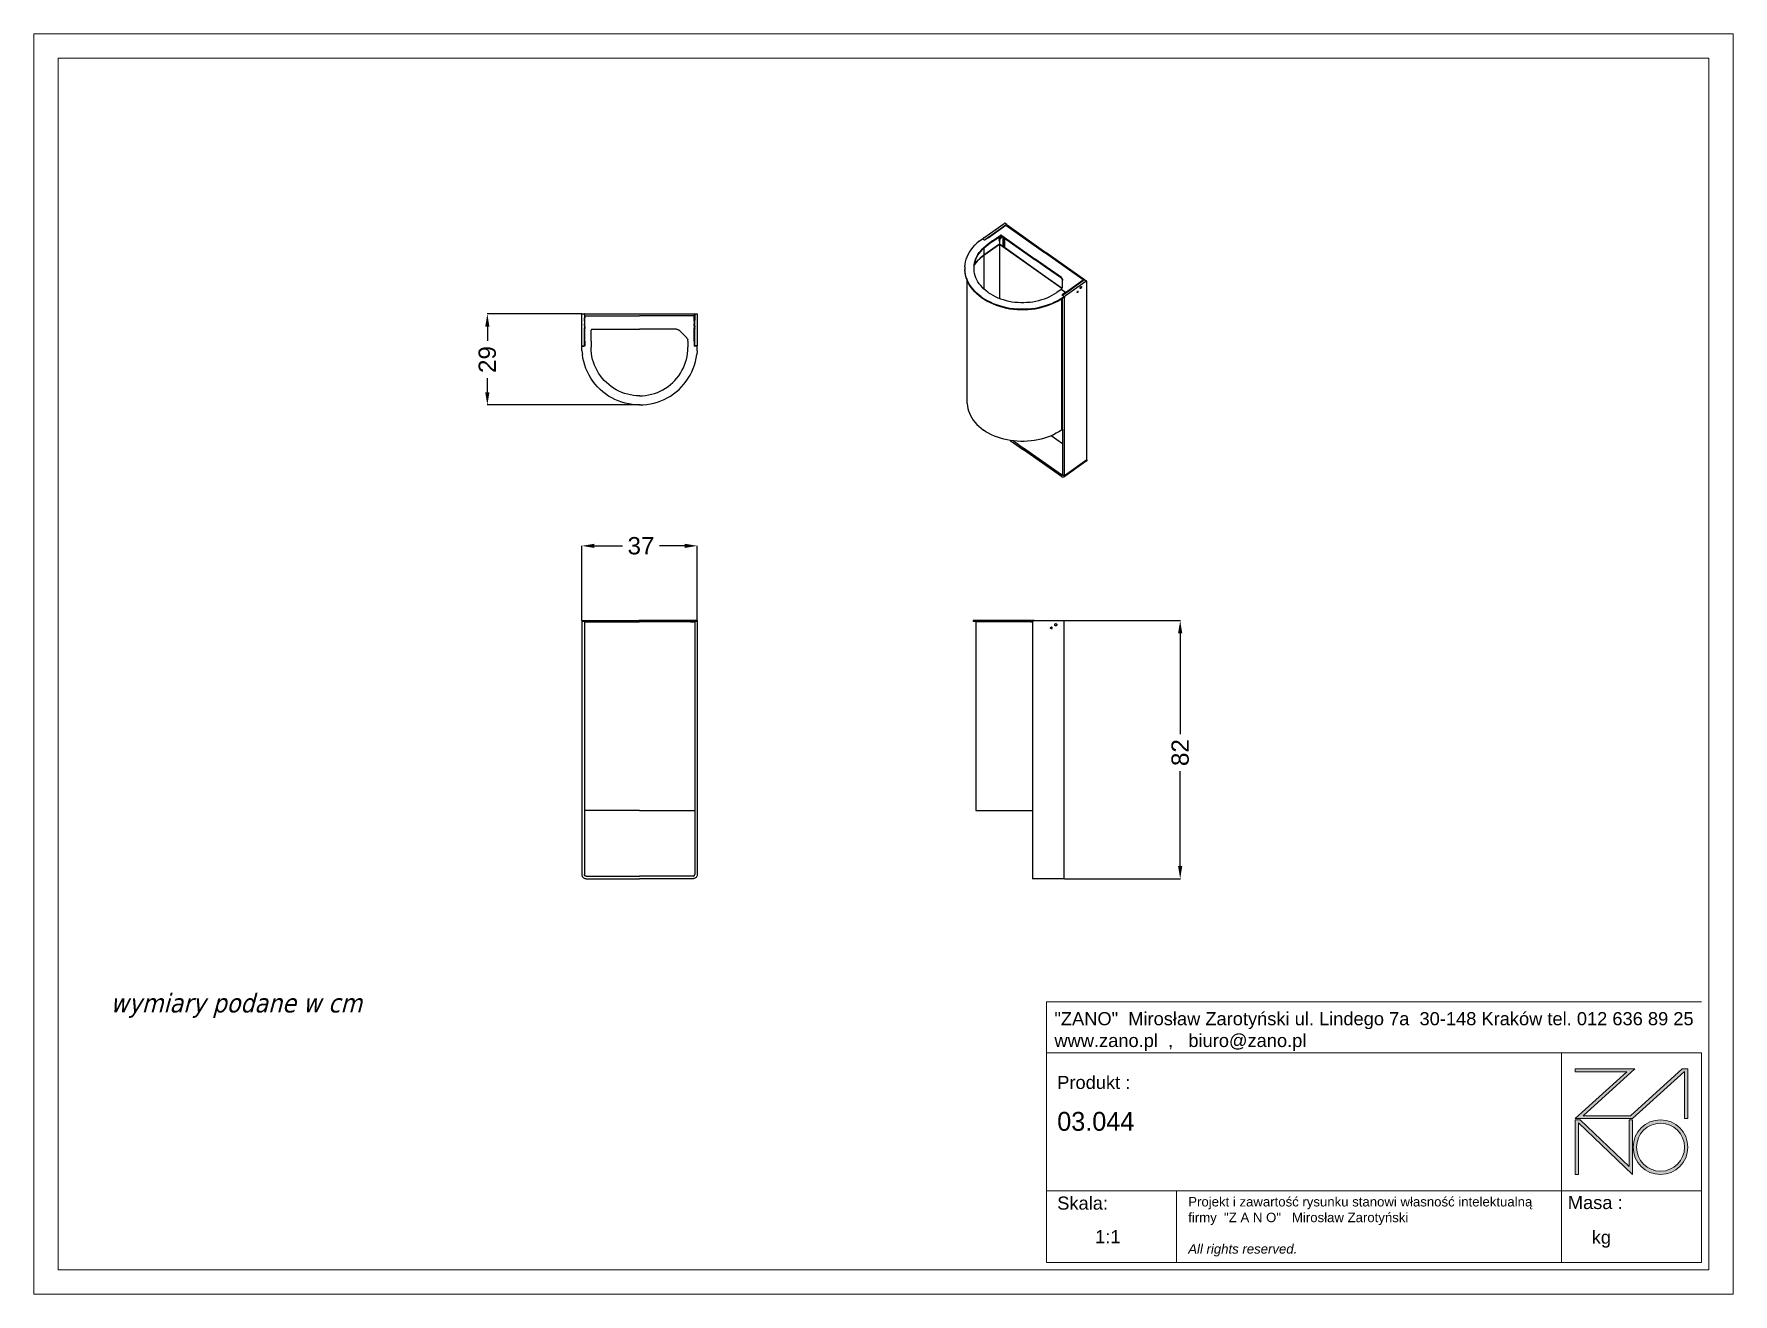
# Model space of a CAD drawing. Header units: inches. Extents: x -1533 to 3873, y -634 to 3374.
import ezdxf

# ---------------------------------------------------------------- set-up
doc = ezdxf.new("R2010")
doc.units = ezdxf.units.IN
doc.header["$MEASUREMENT"] = 0
doc.layers.add('DIMS', color=7, linetype='Continuous')
doc.layers.add('tabelka', color=155, linetype='Continuous')
doc.styles.get("Standard").update_dxf_attribs({"font": 'arial.ttf'})
doc.styles.add('Tahoma', font='tahoma.ttf')
doc.dimstyles.new('ISO-25', dxfattribs={"dimtxt": 2.5, "dimasz": 2.5, "dimexe": 1.25, "dimexo": 0.625, "dimtad": 1, "dimtxsty": 'Standard', "dimcen": 2.5, "dimadec": 0, "dimazin": 0, "dimtfac": 1, "dimtmove": 0, "dimatfit": 3, "dimfxl": 0, "dimarcsym": 0})

msp = doc.modelspace()

# ---------------------------------------------------------------- texts
at = {"layer": 'DIMS', "color": 0, "insert": (-1290.6, 321.7), "char_height": 60, "attachment_point": 1, "style": 'Tahoma'}
msp.add_mtext_dynamic_manual_height_columns('{\\fTahoma|b0|i1|c238|p34;wymiary podane w cm}', width=2491.017, gutter_width=1, heights=[0], dxfattribs=at)
at = {"layer": 'tabelka', "lineweight": 5, "attachment_point": 1}
for s, insert, char_height, width in [('{\\fArial|b0|i0|c238|p34;"ZANO"  Mirosław Zarotyński ul. Lindego 7a  30-148 Kraków tel. 012 636 89 25\\Pwww.zano.pl  ,   biuro@zano.pl}', (1713.7, 262.7), 41.595, 2040.38), ('{\\fArial|b0|i0|c238|p34;Produkt : }', (1722.6, 60), 41.595, 265.273), ('{\\fCentury Gothic|b0|i0|c238|p34;03.044}', (1722.6, -54.6), 60, 849.376), ('{\\fArial|b0|i0|c238|p34;Skala: }', (1722.6, -323.9), 41.595, 191.675), ('{\\fArial|b0|i0|c238|p34;Masa :}', (3347.3, -322), 41.595, 200.457), ('{\\fArial|b0|i0|c238|p34;1:1}', (1843.1, -430.7), 41.595, 42.482), ('{\\fArial|b0|i0|c238|p34; kg}', (3407.3, -432.4), 41.595, 290.547)]:
    msp.add_mtext(s, dxfattribs=dict(at, insert=insert, char_height=char_height, width=width))
at = {"layer": 'tabelka', "color": 1, "lineweight": 5, "insert": (2139.5, -325.3), "char_height": 30, "width": 1186.12, "attachment_point": 1}
msp.add_mtext('{\\fArial|b0|i0|c0|p34;Projekt i zawartość rysunku stanowi własność intelektualną firmy \\fArial|b0|i0|c238|p34; "Z A N O"   Mirosław Zarotyński\\fArial|b0|i1|c238|p34;\\P\\PAll rights reserved.}', dxfattribs=at)

# ---------------------------------------------------------------- blocks, each defined once
blk = doc.blocks.new('*D26')
at = {"layer": 'Defpoints', "color": 0}
for p in [(209.9, 2483.4), (-90.8, 2193.9), (395.7, 2193.9)]:
    blk.add_point(p, dxfattribs=at)
at = {"layer": 'DIMS', "color": 0, "lineweight": -2}
for p, q in [((209.4, 2483.4), (-91.3, 2483.4)), ((-90.8, 2443.4), (-90.8, 2398.4)), ((-90.8, 2233.9), (-90.8, 2278.7)), ((395.2, 2193.9), (-91.3, 2193.9))]:
    blk.add_line(p, q, dxfattribs=at)
at = {"layer": 'DIMS', "color": 0}
for points in [[(-84.2, 2443.4), (-97.5, 2443.4), (-90.8, 2483.4)], [(-97.5, 2233.9), (-84.2, 2233.9), (-90.8, 2193.9)]]:
    blk.add_solid(points, dxfattribs=at)
at = {"layer": 'DIMS', "color": 0, "insert": (-90.8, 2338.5), "char_height": 55, "attachment_point": 5, "rotation": 90}
blk.add_mtext('29', dxfattribs=at)
blk = doc.blocks.new('*D27')
at = {"layer": 'Defpoints', "color": 0}
for p in [(577.2, 1745.9), (209.9, 1507.9), (577.2, 1507.9)]:
    blk.add_point(p, dxfattribs=at)
at = {"layer": 'DIMS', "color": 0, "lineweight": -2}
for p, q in [((209.9, 1508.4), (209.9, 1746.4)), ((249.9, 1745.9), (338.8, 1745.9)), ((537.2, 1745.9), (457.4, 1745.9)), ((577.2, 1508.4), (577.2, 1746.4))]:
    blk.add_line(p, q, dxfattribs=at)
at = {"layer": 'DIMS', "color": 0}
for points in [[(249.9, 1752.5), (249.9, 1739.2), (209.9, 1745.9)], [(537.2, 1739.2), (537.2, 1752.5), (577.2, 1745.9)]]:
    blk.add_solid(points, dxfattribs=at)
at = {"layer": 'DIMS', "color": 0, "insert": (398.1, 1745.9), "char_height": 55, "attachment_point": 5}
blk.add_mtext('37', dxfattribs=at)
blk = doc.blocks.new('*D29')
at = {"layer": 'Defpoints', "color": 0}
for p in [(1740, 1507.9), (1745, 687.2), (2113.9, 687.2)]:
    blk.add_point(p, dxfattribs=at)
at = {"layer": 'DIMS', "color": 0, "lineweight": -2}
for p, q in [((1740.5, 1507.9), (2114.4, 1507.9)), ((2113.9, 1467.9), (2113.9, 1147.4)), ((2113.9, 727.2), (2113.9, 1029.2)), ((1745.5, 687.2), (2114.4, 687.2))]:
    blk.add_line(p, q, dxfattribs=at)
at = {"layer": 'DIMS', "color": 0}
for points in [[(2120.5, 1467.9), (2107.2, 1467.9), (2113.9, 1507.9)], [(2107.2, 727.2), (2120.5, 727.2), (2113.9, 687.2)]]:
    blk.add_solid(points, dxfattribs=at)
at = {"layer": 'DIMS', "color": 0, "insert": (2113.9, 1088.3), "char_height": 55, "attachment_point": 5, "rotation": 90}
blk.add_mtext('82', dxfattribs=at)
blk = doc.blocks.new('zano')
at = {"layer": 'Defpoints', "lineweight": 5}
for points in [[(6270.2, 3716.2), (6270.2, 3707.4), (6434.8, 3707.4), (6270.2, 3558.4), (6452.4, 3558.4), (6617.9, 3708.2), (6617.9, 3558.4), (6628.6, 3558.4), (6628.6, 3716.2), (6610.7, 3716.2), (6446.1, 3567.2), (6295.4, 3567.2), (6459.9, 3716.2), (6270.2, 3716.2), (6270.2, 3707.4)], [(6270.2, 3554.4), (6286.2, 3554.4), (6441.7, 3405.6), (6441.7, 3554.4), (6452.4, 3554.4), (6452.4, 3380.5), (6281, 3544.6), (6281, 3380.5), (6270.2, 3380.5)]]:
    blk.add_hatch(color=251, dxfattribs=at).paths.add_polyline_path(points)
h = blk.add_hatch(color=251, dxfattribs=at)
h.paths.add_polyline_path([(6454.7, 3467.4, 1), (6628.6, 3467.4, 1)])
h.paths.add_polyline_path([(6617.9, 3467.4, -1), (6465.4, 3467.4, -1)], flags=16)
at = {"layer": 'Defpoints', "color": 251, "lineweight": 5}
blk.add_lwpolyline([(6434.8, 3707.4), (6270.2, 3558.4), (6452.4, 3558.4), (6617.9, 3708.2), (6617.9, 3558.4), (6628.6, 3558.4), (6628.6, 3716.2), (6610.7, 3716.2), (6446.1, 3567.2), (6295.4, 3567.2), (6459.9, 3716.2), (6270.2, 3716.2), (6270.2, 3707.4), (6432.1, 3707.4)], dxfattribs=at)
for points in [[(6270.2, 3716.2), (6270.2, 3707.4), (6434.8, 3707.4), (6270.2, 3558.4), (6452.4, 3558.4), (6617.9, 3708.2), (6617.9, 3558.4), (6628.6, 3558.4), (6628.6, 3716.2), (6610.7, 3716.2), (6446.1, 3567.2), (6295.4, 3567.2), (6459.9, 3716.2), (6270.2, 3716.2), (6270.2, 3707.4)], [(6270.2, 3554.4), (6286.2, 3554.4), (6441.7, 3405.6), (6441.7, 3554.4), (6452.4, 3554.4), (6452.4, 3380.5), (6281, 3544.6), (6281, 3380.5), (6270.2, 3380.5)]]:
    blk.add_lwpolyline(points, close=True, dxfattribs=at)
for radius in [87, 76.3]:
    blk.add_circle((6541.7, 3467.4), radius, dxfattribs=at)

# ---------------------------------------------------------------- dimensions: what is measured, and where the dimension line sits
at = {"layer": 'DIMS'}
for base, p1, p2, text, picture, middle in [((-90.8, 2193.9), (209.9, 2483.4), (395.7, 2193.9), '29', '*D26', (-90.8, 2338.5)), ((2113.9, 687.2), (1740, 1507.9), (1745, 687.2), '82', '*D29', (2113.9, 1088.3))]:
    dim = msp.add_linear_dim(base=base, p1=p1, p2=p2, angle=270, text=text, dimstyle='ISO-25', override={"dimtxt": 55, "dimasz": 40, "dimexe": 0.5, "dimexo": 0.5, "dimgap": 20, "dimtad": 0, "dimtih": 1, "dimtoh": 1, "dimdec": 0, "dimzin": 0, "dimadec": 2, "dimtfac": 2, "dimtdec": 1, "dimtzin": 0}, dxfattribs=at)
    dim.commit()
    dim.dimension.update_dxf_attribs({"geometry": picture, "text_midpoint": middle, "dimtype": 160, "text_rotation": 90})
dim = msp.add_linear_dim(base=(577.2, 1745.9), p1=(209.9, 1507.9), p2=(577.2, 1507.9), text='37', dimstyle='ISO-25', override={"dimtxt": 55, "dimasz": 40, "dimexe": 0.5, "dimexo": 0.5, "dimgap": 20, "dimtad": 0, "dimtih": 1, "dimtoh": 1, "dimdec": 0, "dimzin": 0, "dimadec": 2, "dimtfac": 2, "dimtdec": 1, "dimtzin": 0}, dxfattribs=at)
dim.commit()
dim.dimension.update_dxf_attribs({"geometry": '*D27', "text_midpoint": (398.1, 1745.9), "dimtype": 160})

# ---------------------------------------------------------------- linework, layer by layer
for p, q in [((1489.1, 2725.7), (1553.5, 2771.2)), ((1494.8, 2721.7), (1559.2, 2767.2)), ((1502.5, 2725.7), (1559.3, 2765.8)), ((1554.1, 2771.6), (1553.5, 2771.2)), ((1554.7, 2771.9), (1554.1, 2771.6)), ((1555.3, 2772), (1554.7, 2771.9)), ((1555.8, 2772), (1555.3, 2772)), ((1556.2, 2771.9), (1555.8, 2772)), ((1561.9, 2767.9), (1556.2, 2771.9)), ((1559.2, 2767.2), (1559.8, 2767.6)), ((1559.3, 2765.8), (1560.2, 2766.3)), ((1559.3, 2765.8), (1682.4, 2678.8)), ((1559.8, 2767.6), (1560.4, 2767.9)), ((1560.2, 2766.3), (1561, 2766.7)), ((1560.4, 2767.9), (1560.9, 2768)), ((1560.9, 2768), (1561.4, 2768)), ((1561, 2766.7), (1561.8, 2766.8)), ((1561.4, 2768), (1561.9, 2767.9)), ((1561.8, 2766.8), (1562.4, 2766.7)), ((1561.9, 2767.9), (1562.2, 2767.6)), ((1562.2, 2767.6), (1562.5, 2767.2)), ((1562.4, 2766.7), (1562.6, 2766.6)), ((1562.5, 2767.2), (1562.6, 2766.8)), ((1562.6, 2766.8), (1562.6, 2766.6)), ((1562.6, 2766.6), (1563, 2766.5)), ((1563, 2766.5), (1686.1, 2679.4)), ((1460.2, 2701.8), (1466.9, 2708.4)), ((1474.3, 2714.7), (1466.9, 2708.4)), ((1474.3, 2714.7), (1482, 2720.5)), ((1482, 2720.5), (1483.4, 2721.5)), ((1483.4, 2721.5), (1483.8, 2721.7)), ((1483.8, 2721.7), (1484.2, 2721.9)), ((1484.2, 2721.9), (1484.6, 2721.9)), ((1484.6, 2721.9), (1485.1, 2721.9)), ((1485.1, 2721.9), (1485.5, 2721.9)), ((1485.5, 2721.9), (1485.9, 2721.7)), ((1485.9, 2721.7), (1486, 2721.6)), ((1486.1, 2721.8), (1486, 2721.6)), ((1486, 2721.6), (1486.3, 2721.5)), ((1486.4, 2722.5), (1486.1, 2721.8)), ((1486.3, 2721.5), (1490, 2718.9)), ((1486.9, 2723.3), (1486.4, 2722.5)), ((1487.4, 2724), (1486.9, 2723.3)), ((1487.9, 2724.7), (1487.4, 2724)), ((1488.5, 2725.2), (1487.9, 2724.7)), ((1489.1, 2725.7), (1488.5, 2725.2)), ((1539, 2705.7), (1488.8, 2670.2)), ((1539, 2704.7), (1489.5, 2669.7)), ((1490.4, 2718.7), (1490, 2718.9)), ((1490.8, 2718.5), (1490.4, 2718.7)), ((1491.2, 2718.4), (1490.8, 2718.5)), ((1491.7, 2718.4), (1491.2, 2718.4)), ((1492.1, 2718.5), (1491.7, 2718.4)), ((1492.1, 2718.5), (1492.5, 2719.3)), ((1492.5, 2718.7), (1492.1, 2718.5)), ((1492.1, 2718.5), (1492.1, 2718.5)), ((1492.1, 2718.5), (1492.1, 2718.5)), ((1492.5, 2719.3), (1493, 2720)), ((1492.9, 2718.9), (1492.5, 2718.7)), ((1502.5, 2725.7), (1492.9, 2718.9)), ((1493, 2720), (1493.6, 2720.7)), ((1493.6, 2720.7), (1494.2, 2721.2)), ((1494.2, 2721.2), (1494.8, 2721.7)), ((1496.3, 2701), (1503.1, 2706.1)), ((1496.3, 2698.8), (1503.1, 2704)), ((1504.2, 2706.9), (1503.1, 2706.1)), ((1503.1, 2706.1), (1503.1, 2704)), ((1504.2, 2704.7), (1503.1, 2704)), ((1516.7, 2715.7), (1504.2, 2706.9)), ((1516.7, 2713.6), (1504.2, 2704.7)), ((1504.2, 2706.9), (1504.2, 2704.7)), ((1516.7, 2715.7), (1540.8, 2732.7)), ((1516.7, 2713.6), (1533.8, 2725.7)), ((1516.7, 2715.7), (1516.7, 2713.6)), ((1533.8, 2725.7), (1534.7, 2726.3)), ((1535.5, 2724.5), (1533.8, 2725.7)), ((1534.7, 2726.3), (1535.4, 2726.8)), ((1534.7, 2726.3), (1534.8, 2725.9)), ((1534.9, 2725.5), (1534.8, 2725.9)), ((1534.9, 2725.5), (1534.9, 2725.5)), ((1534.9, 2725.5), (1535, 2725.3)), ((1535.1, 2725.1), (1535, 2725.3)), ((1535.1, 2725.1), (1535.1, 2725.1)), ((1535.1, 2725.1), (1535.2, 2725)), ((1535.3, 2724.8), (1535.2, 2725)), ((1535.5, 2724.5), (1535.3, 2724.8)), ((1535.3, 2724.8), (1535.3, 2724.8)), ((1535.4, 2726.8), (1535.7, 2727)), ((1535.4, 2726.8), (1536, 2726.4)), ((1535.5, 2724.5), (1535.6, 2724.5)), ((1535.6, 2724.5), (1535.7, 2724.4)), ((1535.7, 2727), (1536.3, 2727.4)), ((1535.7, 2727), (1535.7, 2727)), ((1535.7, 2727), (1536.4, 2726.9)), ((1535.8, 2724.3), (1535.7, 2724.4)), ((1535.9, 2724.2), (1535.8, 2724.3)), ((1535.9, 2724.2), (1536, 2724.2)), ((1536.2, 2724.1), (1536, 2724.2)), ((1536.4, 2726.1), (1536.2, 2726.3)), ((1536.2, 2724.1), (1536.2, 2724.1)), ((1536.2, 2724.1), (1536.3, 2724)), ((1536.3, 2727.4), (1536.4, 2727.5)), ((1536.4, 2727.4), (1536.3, 2727.4)), ((1536.5, 2723.9), (1536.3, 2724)), ((1536.4, 2727.5), (1536.5, 2727.6)), ((1536.6, 2727.3), (1536.4, 2727.5)), ((1536.4, 2727.4), (1536.4, 2727.5)), ((1536.4, 2727.5), (1536.4, 2727.5)), ((1536.8, 2727.1), (1536.4, 2727.4)), ((1536.4, 2727.3), (1536.4, 2727.4)), ((1536.4, 2726.9), (1536.6, 2726.9)), ((1537.2, 2727.5), (1536.5, 2727.6)), ((1537.1, 2727.4), (1536.5, 2727.6)), ((1536.8, 2727.3), (1536.5, 2727.6)), ((1536.5, 2727.6), (1536.5, 2727.6)), ((1536.5, 2727.6), (1536.5, 2727.6)), ((1536.5, 2727.6), (1536.6, 2727.6)), ((1536.5, 2723.9), (1536.5, 2723.9)), ((1536.5, 2723.9), (1536.7, 2723.9)), ((1537.5, 2727.8), (1536.6, 2727.7)), ((1537.4, 2727.7), (1536.6, 2727.6)), ((1536.6, 2727.6), (1536.6, 2727.7)), ((1536.6, 2727.7), (1536.7, 2727.7)), ((1537.1, 2725.6), (1536.6, 2726)), ((1537.6, 2728), (1536.7, 2727.7)), ((1536.7, 2727.7), (1536.9, 2727.9)), ((1536.9, 2723.9), (1536.7, 2723.9)), ((1536.9, 2727.9), (1537.4, 2728.2)), ((1537.5, 2728.1), (1536.9, 2727.9)), ((1536.9, 2723.9), (1536.9, 2723.8)), ((1536.9, 2723.8), (1537.1, 2723.8)), ((1537.2, 2726.8), (1537.1, 2726.8)), ((1537.3, 2723.8), (1537.1, 2723.8)), ((1537.4, 2718.9), (1537.2, 2718.2)), ((1537.2, 2718.2), (1537.2, 2717.6)), ((1537.2, 2717.6), (1537.2, 2717.1)), ((1537.2, 2717.1), (1537.4, 2716.8)), ((1537.8, 2726.4), (1537.3, 2726.7)), ((1537.3, 2723.8), (1537.8, 2723.8)), ((1537.3, 2723.8), (1537.3, 2723.8)), ((1537.4, 2728.2), (1537.5, 2728.3)), ((1537.5, 2728.1), (1537.4, 2728.2)), ((1537.8, 2719.6), (1537.4, 2718.9)), ((1537.4, 2716.8), (1537.8, 2716.6)), ((1537.6, 2728.3), (1537.5, 2728.3)), ((1537.5, 2728.3), (1537.9, 2728)), ((1537.6, 2728.2), (1537.5, 2728.1)), ((1537.8, 2728), (1537.5, 2728.1)), ((1537.6, 2725.3), (1537.5, 2725.4)), ((1537.6, 2728.3), (1538.8, 2729.2)), ((1537.8, 2723.8), (1538.2, 2723.9)), ((1538.2, 2720.2), (1537.8, 2719.6)), ((1537.8, 2716.6), (1538.2, 2716.5)), ((1538.1, 2725), (1538, 2725)), ((1538.1, 2727.4), (1538.3, 2727.6)), ((1538.2, 2723.9), (1538.7, 2724)), ((1538.7, 2720.8), (1538.2, 2720.2)), ((1538.2, 2716.5), (1538.7, 2716.7)), ((1538.3, 2727.6), (1538.4, 2727.7)), ((1538.8, 2727.2), (1538.3, 2727.6)), ((1538.8, 2725.7), (1538.3, 2726)), ((1538.4, 2727.7), (1538.5, 2727.8)), ((1538.4, 2727.7), (1538.9, 2727.3)), ((1538.5, 2727.8), (1538.5, 2727.8)), ((1539.2, 2724.2), (1538.6, 2724.6)), ((1538.7, 2724), (1539.2, 2724.2)), ((1539.3, 2721.2), (1538.7, 2720.8)), ((1538.7, 2716.7), (1539.3, 2717)), ((1538.8, 2729.2), (1538.8, 2729.2)), ((1538.8, 2728.9), (1538.8, 2729.2)), ((1538.8, 2729.2), (1538.9, 2729.2)), ((1538.9, 2729.2), (1539.3, 2729.5)), ((1538.9, 2729), (1538.9, 2729.2)), ((1539.1, 2725.5), (1539, 2725.5)), ((1539.3, 2705.5), (1539, 2705.7)), ((1539, 2704.7), (1539, 2532.9)), ((1737.7, 2564.2), (1539, 2704.7)), ((1539.2, 2724.2), (1539.3, 2724.2)), ((1539.3, 2729.5), (1540.8, 2730.6)), ((1539.3, 2729.5), (1539.3, 2729.4)), ((1539.3, 2728.5), (1539.3, 2728.2)), ((1539.3, 2728.2), (1539.3, 2727.7)), ((1539.3, 2727), (1539.8, 2726.6)), ((1539.7, 2726.6), (1539.3, 2726.9)), ((1539.3, 2726.9), (1539.3, 2726.9)), ((1539.3, 2726.9), (1539.3, 2726.9)), ((1539.3, 2726.9), (1539.3, 2726.1)), ((1539.3, 2725.7), (1539.3, 2725.6)), ((1539.3, 2725.1), (1539.3, 2724.2)), ((1539.3, 2724.2), (1539.4, 2724.3)), ((1539.3, 2724.2), (1539.3, 2721.2)), ((1539.8, 2721.6), (1539.3, 2721.2)), ((1539.3, 2721.2), (1539.3, 2717)), ((1539.3, 2717), (1539.8, 2717.5)), ((1539.3, 2717), (1539.3, 2705.5)), ((1549.9, 2698), (1539.3, 2705.5)), ((1540, 2724.8), (1539.4, 2725.2)), ((1539.4, 2724.3), (1539.6, 2724.4)), ((1539.6, 2724.4), (1539.8, 2724.6)), ((1539.8, 2724.6), (1540, 2724.8)), ((1540.3, 2721.7), (1539.8, 2721.6)), ((1539.8, 2717.5), (1540.3, 2718)), ((1540, 2724.8), (1540.1, 2724.9)), ((1541.1, 2724.1), (1540, 2724.8)), ((1540.3, 2726.2), (1540.1, 2726.3)), ((1540.1, 2724.9), (1540.3, 2725.1)), ((1540.2, 2726.4), (1540.4, 2726.2)), ((1540.3, 2725.1), (1540.5, 2725.4)), ((1540.8, 2721.7), (1540.3, 2721.7)), ((1540.3, 2718), (1540.8, 2718.7)), ((1540.5, 2726.1), (1540.8, 2726)), ((1540.7, 2725.8), (1540.5, 2726.1)), ((1540.5, 2725.4), (1540.7, 2725.7)), ((1540.7, 2725.8), (1540.8, 2726)), ((1540.7, 2725.7), (1540.7, 2725.8)), ((1540.9, 2725.8), (1540.7, 2725.8)), ((1540.7, 2725.2), (1540.8, 2725.5)), ((1540.7, 2724.8), (1540.7, 2725.2)), ((1540.8, 2724.5), (1540.7, 2724.8)), ((1541.5, 2733.1), (1540.8, 2732.7)), ((1541.2, 2732.6), (1540.8, 2732.6)), ((1540.8, 2731.9), (1540.9, 2731.8)), ((1540.8, 2731.8), (1540.8, 2731.8)), ((1541.4, 2731.4), (1540.8, 2731.8)), ((1540.8, 2731.8), (1540.8, 2731.8)), ((1540.9, 2731.8), (1540.8, 2731.8)), ((1541.3, 2731.3), (1540.8, 2731.6)), ((1540.8, 2730.6), (1541.5, 2731)), ((1540.8, 2730), (1541.3, 2729.7)), ((1540.8, 2726), (1541.2, 2726.6)), ((1540.8, 2725.5), (1540.9, 2725.8)), ((1540.9, 2724.2), (1540.8, 2724.5)), ((1541.1, 2721.5), (1540.8, 2721.7)), ((1540.8, 2718.7), (1541.1, 2719.4)), ((1541.5, 2732.3), (1540.9, 2731.8)), ((1540.9, 2731.8), (1541.5, 2731.4)), ((1540.9, 2726), (1541.1, 2726.4)), ((1540.9, 2725.8), (1540.9, 2726)), ((1541.5, 2725.3), (1540.9, 2725.8)), ((1541.1, 2724.1), (1540.9, 2724.2)), ((1541.1, 2726.4), (1541.3, 2726.8)), ((1541.3, 2723.9), (1541.1, 2724.1)), ((1541.3, 2721.1), (1541.1, 2721.5)), ((1541.1, 2719.4), (1541.3, 2720)), ((1541.5, 2732.8), (1541.2, 2732.6)), ((1541.2, 2732.6), (1541.5, 2732.4)), ((1541.2, 2726.6), (1541.3, 2726.8)), ((1541.3, 2726.8), (1541.6, 2727.2)), ((1541.6, 2723.9), (1541.3, 2723.9)), ((1541.4, 2720.6), (1541.3, 2721.1)), ((1541.3, 2720), (1541.4, 2720.6)), ((1542.3, 2733.4), (1541.5, 2733.1)), ((1541.5, 2731), (1541.6, 2731)), ((1541.7, 2725.9), (1541.5, 2725.5)), ((1541.5, 2725.5), (1541.5, 2725.3)), ((1541.5, 2725.3), (1541.5, 2725.1)), ((1541.5, 2725.1), (1541.5, 2724.8)), ((1541.5, 2724.8), (1541.5, 2724.5)), ((1541.5, 2724.5), (1541.7, 2724.3)), ((1541.6, 2731), (1541.8, 2731.1)), ((1542.3, 2730.6), (1541.6, 2731)), ((1541.6, 2727.3), (1542.1, 2727.9)), ((1541.6, 2727.2), (1541.6, 2727.3)), ((1541.9, 2723.9), (1541.6, 2723.9)), ((1541.8, 2726.3), (1541.7, 2725.9)), ((1541.7, 2724.3), (1541.8, 2724.1)), ((1541.8, 2731.1), (1542.3, 2731.3)), ((1541.8, 2731.1), (1542.4, 2730.7)), ((1542, 2731), (1541.8, 2731.1)), ((1541.8, 2731.1), (1541.8, 2731.1)), ((1541.8, 2729.3), (1542.4, 2728.9)), ((1542.1, 2726.7), (1541.8, 2726.3)), ((1541.8, 2724.1), (1542.1, 2724.1)), ((1542.2, 2724), (1541.9, 2723.9)), ((1542.4, 2730.7), (1542, 2731)), ((1542.1, 2727.9), (1542.7, 2728.4)), ((1542.1, 2727.9), (1542.2, 2728)), ((1542.1, 2727.9), (1542.1, 2727.9)), ((1542.3, 2727.1), (1542.1, 2726.7)), ((1542.1, 2724.1), (1542.3, 2724)), ((1542.2, 2728), (1542.5, 2728.3)), ((1542.3, 2724), (1542.2, 2724)), ((1543.1, 2733.5), (1542.3, 2733.4)), ((1542.3, 2731.3), (1542.9, 2731.4)), ((1542.6, 2727.4), (1542.3, 2727.1)), ((1542.3, 2724), (1542.6, 2724.1)), ((1542.5, 2728.3), (1542.9, 2728.6)), ((1542.9, 2727.7), (1542.6, 2727.4)), ((1542.6, 2724.1), (1542.9, 2724.2)), ((1543.5, 2729.7), (1542.7, 2730.2)), ((1542.7, 2728.4), (1542.9, 2728.6)), ((1542.8, 2728.7), (1542.9, 2728.6)), ((1542.9, 2731.4), (1543, 2731.3)), ((1542.9, 2731.4), (1543.1, 2731.4)), ((1542.9, 2730.4), (1543.7, 2729.8)), ((1543.5, 2729.9), (1542.9, 2730.4)), ((1543.1, 2728.8), (1542.9, 2728.6)), ((1542.9, 2728.6), (1543.2, 2728.8)), ((1542.9, 2728.6), (1542.9, 2728.6)), ((1543.2, 2728), (1542.9, 2728.6)), ((1543.2, 2728), (1542.9, 2727.7)), ((1542.9, 2724.2), (1543.2, 2724.4)), ((1544, 2733.5), (1543.1, 2733.5)), ((1543.1, 2731.4), (1544, 2731.4)), ((1543.6, 2729), (1543.2, 2728.8)), ((1543.2, 2728.8), (1543.2, 2728.8)), ((1543.2, 2728), (1543.6, 2728.2)), ((1543.6, 2724.7), (1543.2, 2724.4)), ((1543.5, 2730.9), (1544.3, 2730.3)), ((1543.5, 2729.9), (1543.6, 2729.8)), ((1543.9, 2729.1), (1543.6, 2729)), ((1543.6, 2729), (1543.6, 2729)), ((1543.6, 2729), (1543.7, 2729)), ((1543.6, 2728.2), (1543.9, 2728.3)), ((1543.9, 2725), (1543.6, 2724.7)), ((1543.7, 2729), (1543.9, 2729.1)), ((1544.2, 2729.2), (1543.8, 2729.5)), ((1544.6, 2729.1), (1543.9, 2729.6)), ((1543.9, 2729.1), (1544.2, 2729.2)), ((1544.2, 2729.1), (1543.9, 2729.1)), ((1543.9, 2728.3), (1544.2, 2728.4)), ((1544.2, 2725.4), (1543.9, 2725)), ((1544.9, 2733.4), (1544, 2733.5)), ((1544, 2731.4), (1544.9, 2731.3)), ((1544, 2729.6), (1544.6, 2729.1)), ((1544.2, 2729.2), (1544.3, 2729.2)), ((1544.4, 2729), (1544.2, 2729.1)), ((1544.2, 2728.4), (1544.4, 2728.4)), ((1544.4, 2725.7), (1544.2, 2725.4)), ((1544.3, 2729.2), (1544.6, 2729.1)), ((1544.4, 2729), (1544.3, 2729.2)), ((1544.6, 2728.9), (1544.4, 2729)), ((1544.4, 2728.4), (1544.7, 2728.3)), ((1544.7, 2726.1), (1544.4, 2725.7)), ((1544.5, 2730.2), (1544.9, 2730)), ((1544.9, 2729.3), (1544.6, 2729.1)), ((1544.6, 2729.1), (1544.7, 2729.1)), ((1544.6, 2729.1), (1544.7, 2729.1)), ((1544.6, 2729.1), (1544.6, 2729.1)), ((1544.8, 2728.7), (1544.6, 2728.9)), ((1544.7, 2729.1), (1544.8, 2729)), ((1544.7, 2728.3), (1544.8, 2728.1)), ((1544.8, 2726.5), (1544.7, 2726.1)), ((1544.8, 2729), (1544.9, 2729)), ((1544.9, 2728.4), (1544.8, 2728.7)), ((1544.8, 2728.1), (1544.9, 2727.9)), ((1544.9, 2726.9), (1544.8, 2726.5)), ((1545.7, 2733.1), (1544.9, 2733.4)), ((1544.9, 2731.3), (1545.7, 2731)), ((1544.9, 2730), (1546, 2730.8)), ((1546.5, 2730.5), (1544.9, 2729.3)), ((1546.8, 2730.3), (1544.9, 2728.9)), ((1544.9, 2729.5), (1544.9, 2730)), ((1544.9, 2729.3), (1544.9, 2729.5)), ((1544.9, 2729.2), (1544.9, 2729.3)), ((1544.9, 2729.3), (1544.9, 2729.3)), ((1544.9, 2729.2), (1544.9, 2729.2)), ((1544.9, 2729), (1544.9, 2728.9)), ((1544.9, 2729), (1544.9, 2729)), ((1545, 2728.1), (1544.9, 2728.4)), ((1544.9, 2727.9), (1545, 2727.8)), ((1545, 2727.3), (1544.9, 2726.9)), ((1545, 2727.8), (1545, 2728.1)), ((1545, 2727.8), (1545, 2727.8)), ((1545, 2727.8), (1545, 2727.6)), ((1545, 2727.6), (1545, 2727.3)), ((1546.4, 2732.7), (1545.7, 2733.1)), ((1545.7, 2731), (1546, 2730.8)), ((1546, 2730.8), (1546.4, 2731.1)), ((1546, 2730.8), (1546.4, 2730.6)), ((1546.4, 2732.7), (1652.6, 2657.6)), ((1546.4, 2730.6), (1546.5, 2730.5)), ((1546.5, 2730.5), (1546.8, 2730.3)), ((1546.8, 2730.3), (1549.9, 2728.1)), ((1549.9, 2728.1), (1549.9, 2698)), ((1549.9, 2728.1), (1553.8, 2725.4)), ((1553.8, 2725.4), (1553.8, 2695.3)), ((1553.8, 2725.4), (1554.8, 2724.6)), ((1554.8, 2724.6), (1554.8, 2694.5)), ((1554.8, 2724.6), (1652.6, 2655.5)), ((1429.2, 2641.1), (1430.7, 2649.2)), ((1430.7, 2649.2), (1432.8, 2657.2)), ((1432.8, 2657.2), (1435.7, 2665.1)), ((1435.7, 2665.1), (1439.3, 2672.8)), ((1439.3, 2672.8), (1443.5, 2680.4)), ((1443.5, 2680.4), (1448.4, 2687.8)), ((1448.4, 2687.8), (1454, 2694.9)), ((1454, 2694.9), (1460.2, 2701.8)), ((1467.1, 2651.2), (1459.3, 2641.7)), ((1467.9, 2650.8), (1459.3, 2640.3)), ((1459.7, 2645.9), (1461.5, 2652.7)), ((1459.7, 2643.8), (1461.5, 2650.5)), ((1461.5, 2652.7), (1463.9, 2659.3)), ((1461.5, 2650.5), (1463.9, 2657.2)), ((1463.9, 2659.3), (1466.9, 2665.8)), ((1463.9, 2657.2), (1466.9, 2663.7)), ((1466.9, 2665.8), (1470.5, 2672.2)), ((1466.9, 2663.7), (1470.5, 2670)), ((1477.2, 2661.1), (1467.1, 2651.2)), ((1478, 2660.7), (1467.9, 2650.8)), ((1470.5, 2672.2), (1474.6, 2678.4)), ((1470.5, 2670), (1474.6, 2676.2)), ((1474.6, 2678.4), (1479.2, 2684.4)), ((1474.6, 2676.2), (1479.2, 2682.2)), ((1488.8, 2670.2), (1477.2, 2661.1)), ((1489.5, 2669.7), (1478, 2660.7)), ((1479.2, 2684.4), (1484.4, 2690.1)), ((1479.2, 2682.2), (1484.4, 2688)), ((1484.4, 2690.1), (1490.1, 2695.7)), ((1484.4, 2688), (1488.8, 2692.3)), ((1488.8, 2692.3), (1490.1, 2693.6)), ((1488.8, 2692.3), (1488.8, 2670.2)), ((1489.5, 2669.7), (1489.5, 2562.7)), ((1490.1, 2695.7), (1495.4, 2700.2)), ((1490.1, 2693.6), (1495.4, 2698.1)), ((1495.4, 2700.2), (1496.3, 2701)), ((1495.4, 2700.2), (1495.4, 2698.1)), ((1495.4, 2698.1), (1496.3, 2698.8)), ((1553.8, 2695.3), (1549.9, 2698)), ((1554.8, 2694.5), (1553.8, 2695.3)), ((1685.8, 2601.9), (1554.8, 2694.5)), ((1652.6, 2657.6), (1652.6, 2655.5)), ((1735.7, 2598.9), (1652.6, 2657.6)), ((1685.8, 2632), (1652.6, 2655.5)), ((1682.4, 2678.8), (1683.3, 2679.3)), ((1805.6, 2591.7), (1682.4, 2678.8)), ((1683.3, 2679.3), (1684.1, 2679.6)), ((1684.1, 2679.6), (1684.9, 2679.7)), ((1684.9, 2679.7), (1685.6, 2679.7)), ((1685.6, 2679.7), (1686.1, 2679.4)), ((1809.2, 2592.3), (1686.1, 2679.4)), ((1428.5, 2633), (1429.2, 2641.1)), ((1428.5, 2633), (1428.5, 2624.8)), ((1429.2, 2616.7), (1428.5, 2624.8)), ((1428.5, 2624.8), (1428.5, 2622.7)), ((1429.2, 2614.6), (1428.5, 2622.7)), ((1430.7, 2608.6), (1429.2, 2616.7)), ((1430.7, 2606.5), (1429.2, 2614.6)), ((1432.8, 2600.6), (1430.7, 2608.6)), ((1432.8, 2598.5), (1430.7, 2606.5)), ((1435.7, 2592.7), (1432.8, 2600.6)), ((1435.7, 2590.6), (1432.8, 2598.5)), ((1457.9, 2632.3), (1458.5, 2639.1)), ((1457.9, 2630.2), (1458.5, 2637)), ((1457.9, 2630.2), (1457.9, 2632.3)), ((1457.9, 2625.5), (1457.9, 2630.2)), ((1458.5, 2618.6), (1457.9, 2625.5)), ((1458.5, 2639.1), (1459.7, 2645.9)), ((1458.5, 2637), (1458.9, 2639.7)), ((1459.7, 2611.8), (1458.5, 2618.6)), ((1458.9, 2639.7), (1459.3, 2641.7)), ((1459.3, 2640.3), (1458.9, 2639.7)), ((1459.3, 2641.7), (1459.7, 2643.8)), ((1461.5, 2605.1), (1459.7, 2611.8)), ((1463.9, 2598.5), (1461.5, 2605.1)), ((1466.9, 2592), (1463.9, 2598.5)), ((1735.7, 2596.8), (1685.8, 2632)), ((1738.2, 2564.9), (1685.8, 2601.9)), ((1735.7, 2598.9), (1736.6, 2598.2)), ((1736.6, 2596), (1735.7, 2596.8)), ((1736.6, 2598.2), (1737.4, 2597.3)), ((1737.4, 2595.2), (1736.6, 2596)), ((1737.4, 2597.3), (1738.2, 2596.3)), ((1738.2, 2594.1), (1737.4, 2595.2)), ((1738.2, 2596.3), (1738.8, 2595.2)), ((1738.8, 2595.2), (1739.3, 2594.1)), ((1439.3, 2584.9), (1435.7, 2592.7)), ((1436.4, 2589.1), (1435.7, 2590.6)), ((1439.3, 2582.8), (1436.4, 2589.1)), ((1436.4, 2198.2), (1436.4, 2589.1)), ((1443.5, 2577.4), (1439.3, 2584.9)), ((1443.5, 2575.2), (1439.3, 2582.8)), ((1448.4, 2570), (1443.5, 2577.4)), ((1448.4, 2567.9), (1443.5, 2575.2)), ((1454, 2562.8), (1448.4, 2570)), ((1454, 2560.7), (1448.4, 2567.9)), ((1460.2, 2556), (1454, 2562.8)), ((1460.2, 2553.8), (1454, 2560.7)), ((1466.9, 2549.4), (1460.2, 2556)), ((1466.9, 2547.2), (1460.2, 2553.8)), ((1470.5, 2585.6), (1466.9, 2592)), ((1474.3, 2543.1), (1466.9, 2549.4)), ((1474.3, 2541), (1466.9, 2547.2)), ((1474.6, 2579.4), (1470.5, 2585.6)), ((1480.7, 2538.3), (1474.3, 2543.1)), ((1479.2, 2573.4), (1474.6, 2579.4)), ((1484.4, 2567.6), (1479.2, 2573.4)), ((1489.5, 2562.7), (1484.4, 2567.6)), ((1490.1, 2562.1), (1489.5, 2562.7)), ((1496.3, 2556.8), (1490.1, 2562.1)), ((1501.7, 2552.7), (1496.3, 2556.8)), ((1503, 2551.8), (1501.7, 2552.7)), ((1503, 2551.8), (1504.2, 2551)), ((1504.2, 2551), (1510, 2547.1)), ((1510, 2547.1), (1517.4, 2542.8)), ((1517.4, 2542.8), (1525.3, 2538.7)), ((1698.6, 2538.7), (1706.4, 2542.8)), ((1706.4, 2542.8), (1713.8, 2547.1)), ((1713.8, 2547.1), (1721.1, 2551.9)), ((1734.7, 2561.5), (1721.1, 2551.9)), ((1734.7, 2561.5), (1735.7, 2562.3)), ((1748.8, 2551.5), (1734.7, 2561.5)), ((1735.7, 2562.3), (1736.6, 2563)), ((1736.6, 2563), (1737.4, 2563.9)), ((1737.4, 2563.9), (1737.7, 2564.2)), ((1737.7, 2564.2), (1738.2, 2564.9)), ((1738.8, 2593.1), (1738.2, 2594.1)), ((1738.2, 2564.9), (1738.8, 2566)), ((1738.7, 2544.2), (1738.6, 2543.9)), ((1738.6, 2543.5), (1738.6, 2543.9)), ((1738.6, 2543.5), (1738.7, 2543.2)), ((1738.9, 2544.5), (1738.7, 2544.2)), ((1738.7, 2543.2), (1738.9, 2543)), ((1739.3, 2592), (1738.8, 2593.1)), ((1738.8, 2566), (1739.3, 2567.1)), ((1739.1, 2544.7), (1738.9, 2544.5)), ((1738.9, 2543), (1739.1, 2542.7)), ((1739.9, 2545.3), (1739.1, 2544.7)), ((1739.2, 2542.6), (1739.1, 2542.7)), ((1739.9, 2543.2), (1739.2, 2542.6)), ((1739.7, 2542.3), (1739.2, 2542.6)), ((1739.3, 2594.1), (1739.6, 2593)), ((1739.6, 2590.9), (1739.3, 2592)), ((1739.3, 2567.1), (1739.6, 2568.1)), ((1739.6, 2593), (1739.7, 2592.1)), ((1739.7, 2589.9), (1739.6, 2590.9)), ((1739.6, 2568.1), (1739.7, 2569.1)), ((1739.7, 2592.1), (1739.7, 2589.9)), ((1739.7, 2569.1), (1739.7, 2589.9)), ((1739.7, 2542.3), (1740.4, 2542.8)), ((1740.1, 2542), (1739.7, 2542.3)), ((1748.8, 2551.5), (1739.9, 2545.3)), ((1739.9, 2545.3), (1739.9, 2543.2)), ((1741.2, 2544.1), (1739.9, 2543.2)), ((1740.1, 2542.1), (1740.4, 2542.8)), ((1740.1, 2542), (1740.1, 2542.1)), ((1742.9, 2540), (1740.1, 2542)), ((1740.4, 2542.8), (1740.5, 2542.9)), ((1740.5, 2542.9), (1740.9, 2543.6)), ((1740.9, 2543.6), (1741.2, 2544.1)), ((1741.2, 2544.1), (1741.4, 2544.4)), ((1741.4, 2544.4), (1742, 2545)), ((1742, 2545), (1742.6, 2545.6)), ((1742.6, 2545.6), (1743.2, 2546.1)), ((1743.2, 2546.1), (1748.8, 2550)), ((1747.6, 2541), (1747.1, 2540.4)), ((1748.2, 2541.6), (1747.6, 2541)), ((1748.9, 2542.1), (1748.2, 2541.6)), ((1748.8, 2551.5), (1805.6, 2591.7)), ((1748.8, 2550), (1805.6, 2590.2)), ((1748.8, 2551.5), (1748.8, 2550)), ((1748.9, 2542.1), (1813.2, 2587.6)), ((1786, 2552.6), (1786.2, 2553)), ((1786, 2552.2), (1786, 2552.6)), ((1786, 2551.9), (1786, 2552.2)), ((1786, 2551.6), (1786, 2551.9)), ((1786.2, 2551.4), (1786, 2551.6)), ((1786.2, 2553), (1786.3, 2553.4)), ((1786.3, 2551.2), (1786.2, 2551.4)), ((1786.3, 2553.4), (1786.6, 2553.8)), ((1786.6, 2551.2), (1786.3, 2551.2)), ((1786.6, 2553.8), (1786.8, 2554.2)), ((1786.8, 2551.2), (1786.6, 2551.2)), ((1786.8, 2554.2), (1787.1, 2554.5)), ((1787.1, 2551.2), (1786.8, 2551.2)), ((1787.1, 2554.5), (1787.4, 2554.8)), ((1787.4, 2551.3), (1787.1, 2551.2)), ((1787.4, 2554.8), (1787.8, 2555.1)), ((1787.8, 2551.5), (1787.4, 2551.3)), ((1788.1, 2555.3), (1787.8, 2555.1)), ((1787.8, 2551.5), (1788.1, 2551.8)), ((1788.4, 2555.4), (1788.1, 2555.3)), ((1788.1, 2551.8), (1788.4, 2552.1)), ((1788.7, 2555.5), (1788.4, 2555.4)), ((1788.4, 2552.1), (1788.7, 2552.5)), ((1788.9, 2555.5), (1788.7, 2555.5)), ((1788.7, 2552.5), (1788.9, 2552.8)), ((1789.2, 2555.4), (1788.9, 2555.5)), ((1788.9, 2552.8), (1789.2, 2553.2)), ((1789.3, 2555.2), (1789.2, 2555.4)), ((1789.2, 2553.2), (1789.3, 2553.6)), ((1789.5, 2555), (1789.3, 2555.2)), ((1789.3, 2553.6), (1789.5, 2554)), ((1789.5, 2554.7), (1789.5, 2555)), ((1789.5, 2554.4), (1789.5, 2554.7)), ((1789.5, 2554), (1789.5, 2554.4)), ((1795.2, 2566.2), (1795.3, 2566.7)), ((1795.2, 2565.8), (1795.2, 2566.2)), ((1795.2, 2565.5), (1795.2, 2565.8)), ((1795.2, 2565.1), (1795.2, 2565.5)), ((1795.3, 2564.8), (1795.2, 2565.1)), ((1795.3, 2566.7), (1795.5, 2567.1)), ((1795.5, 2564.6), (1795.3, 2564.8)), ((1795.5, 2567.1), (1795.7, 2567.6)), ((1795.7, 2564.5), (1795.5, 2564.6)), ((1795.7, 2567.6), (1796, 2568)), ((1796, 2564.4), (1795.7, 2564.5)), ((1796, 2568), (1796.3, 2568.4)), ((1796.3, 2564.4), (1796, 2564.4)), ((1796.3, 2568.4), (1796.6, 2568.9)), ((1796.6, 2564.4), (1796.3, 2564.4)), ((1796.6, 2568.9), (1796.9, 2569.2)), ((1796.9, 2564.5), (1796.6, 2564.4)), ((1796.9, 2569.2), (1797.3, 2569.6)), ((1797.3, 2564.7), (1796.9, 2564.5)), ((1797.3, 2569.6), (1797.6, 2569.9)), ((1797.6, 2564.9), (1797.3, 2564.7)), ((1797.6, 2569.9), (1798, 2570.1)), ((1798, 2565.2), (1797.6, 2564.9)), ((1798, 2570.1), (1798.4, 2570.3)), ((1798.4, 2565.5), (1798, 2565.2)), ((1798.4, 2570.3), (1798.7, 2570.4)), ((1798.7, 2565.9), (1798.4, 2565.5)), ((1798.7, 2570.4), (1799, 2570.4)), ((1799, 2566.3), (1798.7, 2565.9)), ((1799, 2570.4), (1799.3, 2570.4)), ((1799.3, 2566.8), (1799, 2566.3)), ((1799.3, 2570.4), (1799.6, 2570.3)), ((1799.6, 2567.2), (1799.3, 2566.8)), ((1799.6, 2570.3), (1799.8, 2570.1)), ((1799.8, 2567.7), (1799.6, 2567.2)), ((1799.8, 2570.1), (1800, 2569.9)), ((1800, 2568.1), (1799.8, 2567.7)), ((1800, 2569.9), (1800.1, 2569.6)), ((1800.1, 2568.5), (1800, 2568.1)), ((1800.1, 2569.6), (1800.1, 2569.3)), ((1800.1, 2569.3), (1800.1, 2568.9)), ((1800.1, 2568.9), (1800.1, 2568.5)), ((1805.6, 2591.7), (1806.4, 2592.2)), ((1805.6, 2591.7), (1805.6, 2590.2)), ((1805.6, 2590.2), (1807.5, 2591.6)), ((1806.4, 2592.2), (1807.3, 2592.5)), ((1807.3, 2592.5), (1808, 2592.7)), ((1807.5, 2591.6), (1808.2, 2592)), ((1808, 2592.7), (1808.7, 2592.6)), ((1808.2, 2592), (1808.8, 2592.2)), ((1808.7, 2592.6), (1809.2, 2592.3)), ((1808.8, 2592.2), (1809.2, 2592.3)), ((1809.2, 2592.3), (1809.3, 2592.4)), ((1809.3, 2592.4), (1809.8, 2592.4)), ((1809.8, 2592.4), (1810.3, 2592.2)), ((1810.3, 2592.2), (1815.9, 2588.2)), ((1813.8, 2588), (1813.2, 2587.6)), ((1814.4, 2588.2), (1813.8, 2588)), ((1815, 2588.4), (1814.4, 2588.2)), ((1815.5, 2588.4), (1815, 2588.4)), ((1815.9, 2588.2), (1815.5, 2588.4)), ((1816.3, 2588), (1815.9, 2588.2)), ((1816.5, 2587.6), (1816.3, 2588)), ((1816.7, 2587.1), (1816.5, 2587.6)), ((1816.7, 2586.5), (1816.7, 2587.1)), ((1816.7, 2019.3), (1816.7, 2586.5)), ((1480.7, 2536.1), (1474.3, 2541)), ((1480.7, 2538.3), (1482.2, 2537.2)), ((1480.7, 2536.1), (1482.2, 2535.1)), ((1483.8, 2536.1), (1482.2, 2537.2)), ((1483.8, 2534), (1482.2, 2535.1)), ((1483.8, 2536.1), (1490.6, 2531.6)), ((1483.8, 2534), (1487.7, 2531.3)), ((1487.7, 2531.3), (1490.6, 2529.4)), ((1490.6, 2531.6), (1499.5, 2526.4)), ((1490.6, 2529.4), (1499.5, 2524.2)), ((1499.5, 2526.4), (1508.8, 2521.6)), ((1499.5, 2524.2), (1508.8, 2519.5)), ((1508.8, 2521.6), (1518.5, 2517.2)), ((1508.8, 2519.5), (1518.5, 2515.1)), ((1518.5, 2517.2), (1528.6, 2513.3)), ((1518.5, 2515.1), (1528.6, 2511.2)), ((1525.3, 2538.7), (1533.5, 2535.1)), ((1528.6, 2513.3), (1539, 2509.8)), ((1528.6, 2511.2), (1539, 2507.7)), ((1533.5, 2535.1), (1539, 2532.9)), ((1539, 2532.9), (1541.9, 2531.8)), ((1539, 2509.8), (1549.8, 2506.8)), ((1539, 2507.7), (1549.8, 2504.7)), ((1541.9, 2531.8), (1550.7, 2528.9)), ((1549.8, 2506.8), (1560.7, 2504.3)), ((1549.8, 2504.7), (1560.7, 2502.2)), ((1550.7, 2528.9), (1559.7, 2526.3)), ((1559.7, 2526.3), (1568.9, 2524.2)), ((1560.7, 2504.3), (1571.9, 2502.3)), ((1560.7, 2502.2), (1571.9, 2500.1)), ((1568.9, 2524.2), (1578.3, 2522.5)), ((1571.9, 2502.3), (1583.2, 2500.7)), ((1571.9, 2500.1), (1583.2, 2498.6)), ((1578.3, 2522.5), (1587.8, 2521.2)), ((1583.2, 2500.7), (1594.6, 2499.7)), ((1583.2, 2498.6), (1594.6, 2497.6)), ((1587.8, 2521.2), (1597.4, 2520.4)), ((1594.6, 2499.7), (1606.2, 2499.2)), ((1594.6, 2497.6), (1606.2, 2497.1)), ((1597.4, 2520.4), (1607.1, 2519.9)), ((1606.2, 2499.2), (1617.7, 2499.2)), ((1606.2, 2497.1), (1617.7, 2497.1)), ((1607.1, 2519.9), (1616.8, 2519.9)), ((1616.8, 2519.9), (1626.4, 2520.4)), ((1617.7, 2499.2), (1629.2, 2499.7)), ((1617.7, 2497.1), (1629.2, 2497.6)), ((1626.4, 2520.4), (1636, 2521.2)), ((1629.2, 2499.7), (1640.6, 2500.7)), ((1629.2, 2497.6), (1640.6, 2498.6)), ((1636, 2521.2), (1645.5, 2522.5)), ((1640.6, 2500.7), (1651.9, 2502.3)), ((1640.6, 2498.6), (1651.9, 2500.1)), ((1645.5, 2522.5), (1654.9, 2524.2)), ((1651.9, 2502.3), (1663.1, 2504.3)), ((1651.9, 2500.1), (1663.1, 2502.2)), ((1654.9, 2524.2), (1664.1, 2526.3)), ((1663.1, 2504.3), (1674.1, 2506.8)), ((1663.1, 2502.2), (1674.1, 2504.7)), ((1664.1, 2526.3), (1673.1, 2528.9)), ((1673.1, 2528.9), (1681.9, 2531.8)), ((1674.1, 2506.8), (1684.8, 2509.8)), ((1674.1, 2504.7), (1684.8, 2507.7)), ((1681.9, 2531.8), (1690.4, 2535.1)), ((1684.8, 2509.8), (1695.2, 2513.3)), ((1684.8, 2507.7), (1695.2, 2511.2)), ((1690.4, 2535.1), (1698.6, 2538.7)), ((1695.2, 2513.3), (1705.3, 2517.2)), ((1695.2, 2511.2), (1705.3, 2515.1)), ((1705.3, 2517.2), (1715, 2521.6)), ((1705.3, 2515.1), (1715, 2519.5)), ((1715, 2521.6), (1724.4, 2526.4)), ((1715, 2519.5), (1724.4, 2524.2)), ((1724.4, 2526.4), (1731.4, 2530.5)), ((1724.4, 2524.2), (1731.4, 2528.4)), ((1731.4, 2530.5), (1733.3, 2531.6)), ((1731.4, 2530.5), (1731.4, 2528.4)), ((1731.4, 2528.4), (1733.3, 2529.4)), ((1733.3, 2531.6), (1741.5, 2537)), ((1733.3, 2529.4), (1736.1, 2531.4)), ((1736.1, 2531.4), (1739.7, 2533.7)), ((1736.1, 2531.4), (1736.1, 2114.3)), ((1739.7, 2533.7), (1741.5, 2534.9)), ((1739.7, 2116.8), (1739.7, 2533.7)), ((1741.5, 2537), (1742.9, 2538)), ((1741.5, 2537), (1741.5, 2534.9)), ((1741.5, 2534.9), (1742.9, 2535.9)), ((1743.2, 2539.8), (1742.9, 2540)), ((1742.9, 2538), (1743.2, 2538.3)), ((1742.9, 2538), (1742.9, 2535.9)), ((1742.9, 2535.9), (1743.2, 2536.2)), ((1743.4, 2539.5), (1743.2, 2539.8)), ((1743.2, 2538.3), (1743.4, 2538.6)), ((1743.2, 2538.3), (1743.2, 2537.7)), ((1743.4, 2537.4), (1743.2, 2537.7)), ((1743.2, 2537.7), (1743.2, 2536.2)), ((1743.2, 2536.2), (1743.4, 2536.5)), ((1743.5, 2539.2), (1743.4, 2539.5)), ((1743.4, 2538.6), (1743.5, 2538.9)), ((1743.4, 2538.6), (1743.4, 2537.4)), ((1743.4, 2537.4), (1743.4, 2536.5)), ((1743.4, 2536.5), (1743.5, 2536.8)), ((1743.5, 2538.9), (1743.5, 2539.2)), ((1743.5, 2536.8), (1743.5, 2538.9)), ((1745.4, 2536.7), (1745.3, 2536)), ((1745.3, 1968.8), (1745.3, 2536)), ((1745.5, 2537.4), (1745.4, 2536.7)), ((1745.8, 2538.1), (1745.5, 2537.4)), ((1746.2, 2538.9), (1745.8, 2538.1)), ((1746.6, 2539.6), (1746.2, 2538.9)), ((1747.1, 2540.4), (1746.6, 2539.6)), ((209.9, 2483.4), (217.9, 2483.4)), ((209.9, 2382.4), (209.9, 2483.4)), ((217.9, 2483.4), (217.9, 2480.4)), ((219.4, 2483.4), (217.9, 2483.4)), ((217.9, 2480.8), (218, 2481.2)), ((217.9, 2480.4), (217.9, 2480.8)), ((217.9, 2480.4), (217.9, 2470.8)), ((217.9, 2470.8), (219.4, 2470.8)), ((217.9, 2463.8), (217.9, 2470.8)), ((219.4, 2463.8), (217.9, 2463.8)), ((217.9, 2460.4), (217.9, 2463.8)), ((219.4, 2460.4), (217.9, 2460.4)), ((217.9, 2460.4), (217.9, 2456.4)), ((217.9, 2456.4), (219.4, 2456.4)), ((217.9, 2456.4), (217.9, 2452.4)), ((219.4, 2452.4), (217.9, 2452.4)), ((217.9, 2448.8), (217.9, 2452.4)), ((219.4, 2448.8), (217.9, 2448.8)), ((217.9, 2445.4), (217.9, 2448.8)), ((219.4, 2445.4), (217.9, 2445.4)), ((217.9, 2445.4), (217.9, 2444.3)), ((219.4, 2444.3), (217.9, 2444.3)), ((217.9, 2444.3), (217.9, 2442.4)), ((217.9, 2442.4), (219.4, 2442.4)), ((217.9, 2442.4), (217.9, 2439.5)), ((219.4, 2439.5), (217.9, 2439.5)), ((217.9, 2439.4), (217.9, 2439.5)), ((219.4, 2439.4), (217.9, 2439.4)), ((217.9, 2437.4), (217.9, 2439.4)), ((219.4, 2437.4), (217.9, 2437.4)), ((217.9, 2382.4), (217.9, 2437.4)), ((218.1, 2481.6), (218, 2481.2)), ((218.3, 2482), (218.1, 2481.6)), ((218.6, 2482.3), (218.3, 2482)), ((218.9, 2482.6), (218.6, 2482.3)), ((219.2, 2482.9), (218.9, 2482.6)), ((219.4, 2483), (219.2, 2482.9)), ((219.4, 2483.4), (219.4, 2483)), ((219.4, 2483.4), (393.5, 2483.4)), ((219.4, 2477.1), (219.4, 2483)), ((219.4, 2477.1), (393.5, 2477.1)), ((219.4, 2477.1), (219.4, 2470.8)), ((219.4, 2463.8), (219.4, 2470.8)), ((219.4, 2460.4), (219.4, 2463.8)), ((219.4, 2456.4), (219.4, 2460.4)), ((219.4, 2452.4), (219.4, 2456.4)), ((219.4, 2448.8), (219.4, 2452.4)), ((219.4, 2445.4), (219.4, 2448.8)), ((219.4, 2444.3), (219.4, 2445.4)), ((219.4, 2442.4), (219.4, 2444.3)), ((219.4, 2442.4), (219.4, 2439.5)), ((219.4, 2439.5), (219.4, 2439.4)), ((219.4, 2439.4), (219.4, 2437.4)), ((219.4, 2396.8), (219.4, 2437.4)), ((240.2, 2433.4), (239.8, 2432.6)), ((240.9, 2434), (240.2, 2433.4)), ((241.6, 2434.5), (240.9, 2434)), ((241.6, 2434.5), (242.5, 2434.8)), ((242.5, 2434.8), (243.4, 2434.9)), ((243.4, 2434.9), (393.5, 2434.9)), ((393.5, 2483.4), (567.7, 2483.4)), ((567.7, 2477.1), (393.5, 2477.1)), ((511, 2434.9), (393.5, 2434.9)), ((511, 2434.9), (512.4, 2434.8)), ((512.4, 2434.8), (513.9, 2434.5)), ((513.9, 2434.5), (515.4, 2434)), ((515.4, 2434), (516.9, 2433.4)), ((516.9, 2433.4), (518.4, 2432.6)), ((567.7, 2483.4), (569.2, 2483.4)), ((567.7, 2483.4), (567.7, 2483)), ((567.8, 2482.9), (567.7, 2483)), ((567.7, 2483), (567.7, 2477.1)), ((567.7, 2470.8), (567.7, 2477.1)), ((567.7, 2470.8), (569.2, 2470.8)), ((567.7, 2463.8), (567.7, 2470.8)), ((569.2, 2463.8), (567.7, 2463.8)), ((567.7, 2460.4), (567.7, 2463.8)), ((567.7, 2460.4), (569.2, 2460.4)), ((567.7, 2460.4), (567.7, 2456.4)), ((567.7, 2456.4), (569.2, 2456.4)), ((567.7, 2456.4), (567.7, 2452.4)), ((567.7, 2456.4), (569.2, 2456.4)), ((567.7, 2452.4), (569.2, 2452.4)), ((567.7, 2448.8), (567.7, 2452.4)), ((567.7, 2448.8), (569.2, 2448.8)), ((567.7, 2445.4), (567.7, 2448.8)), ((567.7, 2445.4), (569.2, 2445.4)), ((567.7, 2445.4), (567.7, 2444.3)), ((567.7, 2444.3), (569.2, 2444.3)), ((567.7, 2444.3), (567.7, 2442.4)), ((569.2, 2442.4), (567.7, 2442.4)), ((567.7, 2442.4), (567.7, 2439.5)), ((567.7, 2439.5), (569.2, 2439.5)), ((567.7, 2439.4), (567.7, 2439.5)), ((567.7, 2439.4), (569.2, 2439.4)), ((567.7, 2437.4), (567.7, 2439.4)), ((567.7, 2437.4), (569.2, 2437.4)), ((567.7, 2396.8), (567.7, 2437.4)), ((568.1, 2482.6), (567.8, 2482.9)), ((568.4, 2482.3), (568.1, 2482.6)), ((568.7, 2482), (568.4, 2482.3)), ((568.9, 2481.6), (568.7, 2482)), ((569, 2481.2), (568.9, 2481.6)), ((569.1, 2480.8), (569, 2481.2)), ((569.2, 2480.4), (569.1, 2480.8)), ((569.2, 2483.4), (569.2, 2480.4)), ((569.2, 2483.4), (577.2, 2483.4)), ((569.2, 2480.4), (569.2, 2470.8)), ((569.2, 2470.8), (569.2, 2463.8)), ((569.2, 2460.4), (569.2, 2463.8)), ((569.2, 2456.4), (569.2, 2460.4)), ((569.2, 2452.4), (569.2, 2456.4)), ((569.2, 2448.8), (569.2, 2452.4)), ((569.2, 2445.4), (569.2, 2448.8)), ((569.2, 2444.3), (569.2, 2445.4)), ((569.2, 2444.3), (569.2, 2442.4)), ((569.2, 2439.5), (569.2, 2442.4)), ((569.2, 2439.5), (569.2, 2439.4)), ((569.2, 2439.4), (569.2, 2437.4)), ((569.2, 2382.4), (569.2, 2437.4)), ((577.2, 2483.4), (577.2, 2382.4)), ((209.9, 2382.4), (217.9, 2382.4)), ((210, 2379.1), (210.1, 2379.6)), ((210, 2377.1), (210, 2379.1)), ((210.1, 2379.6), (210.2, 2380)), ((210.2, 2380), (210.5, 2380.4)), ((210.5, 2380.4), (210.8, 2380.7)), ((210.8, 2380.7), (211.2, 2380.9)), ((211.2, 2380.9), (211.6, 2381.1)), ((211.6, 2381.1), (212, 2381.1)), ((212, 2381.1), (217.4, 2381.1)), ((217.8, 2381.2), (217.4, 2381.1)), ((217.9, 2381.2), (217.8, 2381.2)), ((217.9, 2381.2), (217.9, 2382.4)), ((218.2, 2381.3), (217.9, 2381.2)), ((218.6, 2381.6), (218.2, 2381.3)), ((218.9, 2381.9), (218.6, 2381.6)), ((219.2, 2382.3), (218.9, 2381.9)), ((219.3, 2382.7), (219.2, 2382.3)), ((219.4, 2383.1), (219.3, 2382.7)), ((219.4, 2396.8), (219.4, 2383.1)), ((239.4, 2430.9), (239.5, 2431.8)), ((239.4, 2396.8), (239.4, 2430.9)), ((239.4, 2396.8), (239.4, 2377.6)), ((239.8, 2432.6), (239.5, 2431.8)), ((518.4, 2432.6), (519.6, 2431.8)), ((519.6, 2431.8), (520.7, 2430.9)), ((543.7, 2407.9), (520.7, 2430.9)), ((544.5, 2406.8), (543.7, 2407.9)), ((545.4, 2405.6), (544.5, 2406.8)), ((545.4, 2405.6), (546.2, 2404.1)), ((546.2, 2404.1), (546.8, 2402.6)), ((546.8, 2402.6), (547.3, 2401.1)), ((547.6, 2399.6), (547.3, 2401.1)), ((547.7, 2398.2), (547.6, 2399.6)), ((547.7, 2396.8), (547.7, 2398.2)), ((547.7, 2396.8), (547.7, 2377.6)), ((567.7, 2396.8), (567.7, 2383.1)), ((567.7, 2383.1), (567.7, 2382.7)), ((567.9, 2382.3), (567.7, 2382.7)), ((568.1, 2381.9), (567.9, 2382.3)), ((568.4, 2381.6), (568.1, 2381.9)), ((568.8, 2381.3), (568.4, 2381.6)), ((568.8, 2381.3), (569.2, 2381.2)), ((569.2, 2381.2), (569.2, 2382.4)), ((577.2, 2382.4), (569.2, 2382.4)), ((569.7, 2381.1), (569.2, 2381.2)), ((569.2, 2381.2), (569.2, 2381.2)), ((575, 2381.1), (569.7, 2381.1)), ((575.4, 2381.1), (575, 2381.1)), ((575.9, 2380.9), (575.4, 2381.1)), ((576.2, 2380.7), (575.9, 2380.9)), ((576.6, 2380.4), (576.2, 2380.7)), ((576.8, 2380), (576.6, 2380.4)), ((576.9, 2379.6), (576.8, 2380)), ((577, 2379.1), (576.9, 2379.6)), ((577, 2377.1), (577, 2379.1)), ((210.4, 2365.8), (210, 2377.1)), ((210.4, 2365.8), (211.5, 2354.3)), ((213.3, 2343), (211.5, 2354.3)), ((215.8, 2331.7), (213.3, 2343)), ((219, 2320.6), (215.8, 2331.7)), ((239.7, 2367.7), (239.4, 2377.6)), ((240.6, 2358), (239.7, 2367.7)), ((242.1, 2348.5), (240.6, 2358)), ((244.2, 2339), (242.1, 2348.5)), ((246.9, 2329.7), (244.2, 2339)), ((250.2, 2320.6), (246.9, 2329.7)), ((536.8, 2320.6), (540.1, 2329.7)), ((540.1, 2329.7), (542.8, 2339)), ((542.8, 2339), (544.9, 2348.5)), ((544.9, 2348.5), (546.4, 2358)), ((546.4, 2358), (547.3, 2367.7)), ((547.3, 2367.7), (547.7, 2377.6)), ((568, 2320.6), (571.2, 2331.7)), ((571.2, 2331.7), (573.8, 2343)), ((573.8, 2343), (575.6, 2354.3)), ((576.6, 2365.8), (575.6, 2354.3)), ((576.6, 2365.8), (577, 2377.1)), ((222.9, 2309.8), (219, 2320.6)), ((227.5, 2299.2), (222.9, 2309.8)), ((232.7, 2288.9), (227.5, 2299.2)), ((238.6, 2279), (232.7, 2288.9)), ((245.1, 2269.5), (238.6, 2279)), ((254, 2311.7), (250.2, 2320.6)), ((258.4, 2303.1), (254, 2311.7)), ((263.4, 2294.7), (258.4, 2303.1)), ((268.8, 2286.7), (263.4, 2294.7)), ((274.8, 2279.1), (268.8, 2286.7)), ((281.2, 2271.8), (274.8, 2279.1)), ((288, 2265), (281.2, 2271.8)), ((499, 2265), (505.9, 2271.8)), ((505.9, 2271.8), (512.3, 2279.1)), ((512.3, 2279.1), (518.2, 2286.7)), ((518.2, 2286.7), (523.7, 2294.7)), ((523.7, 2294.7), (528.6, 2303.1)), ((528.6, 2303.1), (533, 2311.7)), ((533, 2311.7), (536.8, 2320.6)), ((542, 2269.5), (548.4, 2279)), ((548.4, 2279), (554.3, 2288.9)), ((554.3, 2288.9), (559.5, 2299.2)), ((559.5, 2299.2), (564.1, 2309.8)), ((564.1, 2309.8), (568, 2320.6)), ((252.1, 2260.4), (245.1, 2269.5)), ((259.8, 2251.7), (252.1, 2260.4)), ((267.9, 2243.6), (259.8, 2251.7)), ((276.6, 2236), (267.9, 2243.6)), ((285.7, 2228.9), (276.6, 2236)), ((295.2, 2222.4), (285.7, 2228.9)), ((295.3, 2258.6), (288, 2265)), ((305.1, 2216.5), (295.2, 2222.4)), ((302.9, 2252.6), (295.3, 2258.6)), ((310.9, 2247.2), (302.9, 2252.6)), ((319.3, 2242.3), (310.9, 2247.2)), ((327.9, 2237.9), (319.3, 2242.3)), ((336.8, 2234), (327.9, 2237.9)), ((345.9, 2230.7), (336.8, 2234)), ((355.2, 2228), (345.9, 2230.7)), ((364.6, 2225.9), (355.2, 2228)), ((374.2, 2224.4), (364.6, 2225.9)), ((383.8, 2223.5), (374.2, 2224.4)), ((391.8, 2223.3), (383.8, 2223.5)), ((393.5, 2223.3), (391.8, 2223.3)), ((393.5, 2223.3), (395.2, 2223.3)), ((395.2, 2223.3), (403.2, 2223.5)), ((403.2, 2223.5), (412.8, 2224.4)), ((412.8, 2224.4), (422.4, 2225.9)), ((422.4, 2225.9), (431.8, 2228)), ((431.8, 2228), (441.1, 2230.7)), ((441.1, 2230.7), (450.3, 2234)), ((450.3, 2234), (459.1, 2237.9)), ((459.1, 2237.9), (467.8, 2242.3)), ((467.8, 2242.3), (476.1, 2247.2)), ((476.1, 2247.2), (484.1, 2252.6)), ((481.9, 2216.5), (491.8, 2222.4)), ((484.1, 2252.6), (491.8, 2258.6)), ((491.8, 2258.6), (499, 2265)), ((491.8, 2222.4), (501.4, 2228.9)), ((501.4, 2228.9), (510.5, 2236)), ((510.5, 2236), (519.1, 2243.6)), ((519.1, 2243.6), (527.3, 2251.7)), ((527.3, 2251.7), (534.9, 2260.4)), ((534.9, 2260.4), (542, 2269.5)), ((315.4, 2211.3), (305.1, 2216.5)), ((326, 2206.7), (315.4, 2211.3)), ((336.8, 2202.8), (326, 2206.7)), ((347.9, 2199.6), (336.8, 2202.8)), ((359.1, 2197.1), (347.9, 2199.6)), ((370.5, 2195.3), (359.1, 2197.1)), ((382, 2194.2), (370.5, 2195.3)), ((391.3, 2193.9), (382, 2194.2)), ((391.3, 2193.9), (393.5, 2193.9)), ((395.7, 2193.9), (393.5, 2193.9)), ((395.7, 2193.9), (405, 2194.2)), ((405, 2194.2), (416.5, 2195.3)), ((416.5, 2195.3), (427.9, 2197.1)), ((427.9, 2197.1), (439.1, 2199.6)), ((439.1, 2199.6), (450.2, 2202.8)), ((450.2, 2202.8), (461.1, 2206.7)), ((461.1, 2206.7), (471.6, 2211.3)), ((471.6, 2211.3), (481.9, 2216.5)), ((1436.4, 2198.2), (1437.1, 2190.4)), ((1437.1, 2190.4), (1438.5, 2182.7)), ((1438.5, 2182.7), (1440.5, 2175)), ((1440.5, 2175), (1443.3, 2167.5)), ((1443.3, 2167.5), (1446.7, 2160)), ((1446.7, 2160), (1450.7, 2152.8)), ((1450.7, 2152.8), (1455.4, 2145.7)), ((1455.4, 2145.7), (1460.7, 2138.9)), ((1460.7, 2138.9), (1466.7, 2132.3)), ((1466.7, 2132.3), (1473.1, 2126)), ((1473.1, 2126), (1480.2, 2120)), ((1480.2, 2120), (1487.7, 2114.3)), ((1495.8, 2108.9), (1487.7, 2114.3)), ((1504.3, 2104), (1495.8, 2108.9)), ((1728.1, 2108.9), (1719.6, 2104)), ((1736.1, 2114.3), (1728.1, 2108.9)), ((1736.1, 2114.3), (1739.7, 2116.8)), ((1739.7, 2116.8), (1739.7, 2069.9)), ((1513.2, 2099.4), (1504.3, 2104)), ((1522.5, 2095.2), (1513.2, 2099.4)), ((1532.2, 2091.4), (1522.5, 2095.2)), ((1542.2, 2088.1), (1532.2, 2091.4)), ((1552.4, 2085.3), (1542.2, 2088.1)), ((1562.9, 2082.8), (1552.4, 2085.3)), ((1573.2, 2081), (1562.9, 2082.8)), ((1573.2, 2081), (1615.5, 2051.1)), ((1573.6, 2080.9), (1573.2, 2081)), ((1583.1, 2079.6), (1573.6, 2080.9)), ((1583.1, 2079.6), (1615.5, 2056.7)), ((1584.5, 2079.4), (1583.1, 2079.6)), ((1595.4, 2078.5), (1584.5, 2079.4)), ((1606.4, 2078), (1595.4, 2078.5)), ((1617.4, 2078), (1606.4, 2078)), ((1735.8, 1971.7), (1615.5, 2056.7)), ((1628.5, 2078.5), (1617.4, 2078)), ((1639.4, 2079.4), (1628.5, 2078.5)), ((1649.5, 2080.8), (1639.4, 2079.4)), ((1650.2, 2080.9), (1649.5, 2080.8)), ((1660.9, 2082.8), (1650.2, 2080.9)), ((1671.4, 2085.3), (1660.9, 2082.8)), ((1681.7, 2088.1), (1671.4, 2085.3)), ((1691.7, 2091.4), (1681.7, 2088.1)), ((1701.3, 2095.2), (1691.7, 2091.4)), ((1702.9, 2095.9), (1701.3, 2095.2)), ((1710.7, 2099.4), (1702.9, 2095.9)), ((1739.7, 2069.9), (1702.9, 2095.9)), ((1719.6, 2104), (1710.7, 2099.4)), ((1739.7, 2069.9), (1739.7, 1974.4)), ((1735.8, 1966), (1615.5, 2051.1)), ((1814.9, 2015), (1743.5, 1964.5)), ((1816.7, 2019.3), (1745.3, 1968.8)), ((1815.7, 2015.7), (1814.9, 2015)), ((1816.3, 2016.7), (1815.7, 2015.7)), ((1816.6, 2017.9), (1816.3, 2016.7)), ((1816.7, 2019.3), (1816.6, 2017.9)), ((1739.7, 1974.4), (1735.8, 1971.7)), ((1735.8, 1971.7), (1736.4, 1971.3)), ((1737.3, 1965.1), (1735.8, 1966)), ((1736.4, 1971.3), (1737, 1971)), ((1737, 1971), (1737.5, 1970.8)), ((1738.7, 1964.4), (1737.3, 1965.1)), ((1737.5, 1970.8), (1738.1, 1970.8)), ((1738.1, 1970.8), (1738.5, 1970.9)), ((1738.5, 1970.9), (1738.9, 1971)), ((1740.1, 1964), (1738.7, 1964.4)), ((1738.9, 1971), (1739.2, 1971.3)), ((1739.2, 1971.3), (1739.5, 1971.7)), ((1739.5, 1971.7), (1739.6, 1972.2)), ((1739.6, 1972.2), (1739.7, 1972.8)), ((1739.7, 1974.4), (1739.7, 1972.8)), ((1739.7, 1972.8), (1745.3, 1968.8)), ((1741.4, 1963.9), (1740.1, 1964)), ((1742.5, 1964), (1741.4, 1963.9)), ((1743.5, 1964.5), (1742.5, 1964)), ((1744.3, 1965.2), (1743.5, 1964.5)), ((1744.8, 1966.2), (1744.3, 1965.2)), ((1745.2, 1967.4), (1744.8, 1966.2)), ((1745.3, 1968.8), (1745.2, 1967.4)), ((209.9, 1507.9), (210, 1507.9)), ((209.9, 1507.9), (209.9, 700.7)), ((210, 1507.9), (210, 1504.9)), ((210, 1507.9), (210.6, 1507.9)), ((210.6, 1504.9), (210, 1504.9)), ((210.6, 1507.9), (210.6, 1504.9)), ((210.6, 1507.9), (391.3, 1507.9)), ((217.9, 1504.9), (210.6, 1504.9)), ((217.9, 1504.9), (219.4, 1504.9)), ((217.9, 1504.9), (217.9, 1503.9)), ((219.4, 1503.9), (217.9, 1503.9)), ((217.9, 1503.9), (217.9, 904.3)), ((219.4, 1504.9), (221.1, 1504.9)), ((219.4, 1503.9), (219.4, 1504.9)), ((219.4, 1503.9), (221.1, 1503.9)), ((221.1, 1504.9), (221.1, 1503.9)), ((221.1, 1504.9), (231.1, 1504.9)), ((221.1, 1503.9), (231.1, 1503.9)), ((231.1, 1503.9), (231.1, 1504.9)), ((391.3, 1504.9), (231.1, 1504.9)), ((231.1, 1503.9), (393.5, 1503.9)), ((393.5, 1507.9), (391.3, 1507.9)), ((391.3, 1504.9), (393.5, 1504.9)), ((395.7, 1507.9), (393.5, 1507.9)), ((393.5, 1504.9), (395.7, 1504.9)), ((555.9, 1503.9), (393.5, 1503.9)), ((576.4, 1507.9), (395.7, 1507.9)), ((555.9, 1504.9), (395.7, 1504.9)), ((555.9, 1504.9), (555.9, 1503.9)), ((565.9, 1504.9), (555.9, 1504.9)), ((555.9, 1503.9), (565.9, 1503.9)), ((565.9, 1503.9), (565.9, 1504.9)), ((565.9, 1504.9), (567.7, 1504.9)), ((565.9, 1503.9), (567.7, 1503.9)), ((569.2, 1504.9), (567.7, 1504.9)), ((567.7, 1503.9), (567.7, 1504.9)), ((567.7, 1503.9), (569.2, 1503.9)), ((569.2, 1504.9), (569.2, 1503.9)), ((576.4, 1504.9), (569.2, 1504.9)), ((569.2, 1503.9), (569.2, 904.3)), ((576.4, 1507.9), (576.4, 1504.9)), ((576.4, 1507.9), (577, 1507.9)), ((577, 1504.9), (576.4, 1504.9)), ((577, 1507.9), (577, 1504.9)), ((577.2, 1507.9), (577, 1507.9)), ((577.2, 1507.9), (577.2, 700.7)), ((1455.6, 1507.9), (1455.6, 1504.9)), ((1625.1, 1507.9), (1455.6, 1507.9)), ((1625.1, 1504.9), (1455.6, 1504.9)), ((1463.4, 1503.9), (1463.4, 1504.9)), ((1463.4, 1503.9), (1463.4, 904.3)), ((1639, 1503.9), (1463.4, 1503.9)), ((1625.1, 1507.9), (1625.1, 1504.9)), ((1638.8, 1507.9), (1625.1, 1507.9)), ((1638.8, 1504.9), (1625.1, 1504.9)), ((1638.8, 1507.9), (1638.8, 1504.9)), ((1640.8, 1507.9), (1638.8, 1507.9)), ((1638.8, 1504.9), (1640.8, 1504.9)), ((1639, 1503.9), (1644.1, 1503.9)), ((1640.8, 1507.9), (1641.2, 1507.9)), ((1640.8, 1507.9), (1640.8, 1504.9)), ((1640.8, 1504.9), (1641.2, 1504.9)), ((1641.2, 1507.9), (1641.6, 1507.9)), ((1641.2, 1507.9), (1641.2, 1504.9)), ((1641.2, 1504.9), (1641.6, 1504.9)), ((1641.6, 1507.9), (1642, 1507.9)), ((1641.6, 1507.9), (1641.6, 1504.9)), ((1641.6, 1504.9), (1642, 1504.9)), ((1642, 1507.9), (1642.3, 1507.9)), ((1642, 1507.9), (1642, 1504.9)), ((1642, 1504.9), (1642.3, 1504.9)), ((1642.3, 1507.9), (1642.6, 1507.9)), ((1642.3, 1507.9), (1642.3, 1504.9)), ((1642.3, 1504.9), (1642.6, 1504.9)), ((1642.6, 1507.9), (1642.7, 1507.9)), ((1642.6, 1507.9), (1642.6, 1504.9)), ((1642.6, 1504.9), (1642.7, 1504.9)), ((1642.7, 1507.9), (1642.8, 1507.9)), ((1642.7, 1507.9), (1642.7, 1504.9)), ((1642.7, 1504.9), (1642.8, 1504.9)), ((1642.8, 1507.9), (1642.8, 1504.9)), ((1645.9, 1507.9), (1642.8, 1507.9)), ((1642.8, 1504.9), (1644.5, 1504.9)), ((1644.1, 1503.8), (1644, 1502.9)), ((1644, 1502.9), (1644, 904.3)), ((1644.3, 1504.6), (1644.1, 1503.9)), ((1644.1, 1503.9), (1644.1, 1503.8)), ((1644.5, 1504.9), (1644.3, 1504.6)), ((1644.7, 1505.4), (1644.5, 1504.9)), ((1645.2, 1506.1), (1644.7, 1505.4)), ((1645.8, 1506.7), (1645.2, 1506.1)), ((1645.9, 1506.8), (1645.8, 1506.7)), ((1645.9, 1507.9), (1645.9, 1506.8)), ((1649, 1507.9), (1645.9, 1507.9)), ((1646.5, 1507.2), (1645.9, 1506.8)), ((1647.3, 1507.6), (1646.5, 1507.2)), ((1648.1, 1507.8), (1647.3, 1507.6)), ((1649, 1507.9), (1648.1, 1507.8)), ((1649, 1507.9), (1740, 1507.9)), ((1701.5, 1485.1), (1701.6, 1485.6)), ((1701.5, 1484.7), (1701.5, 1485.1)), ((1701.6, 1484.2), (1701.5, 1484.7)), ((1701.6, 1485.6), (1701.8, 1486)), ((1701.8, 1483.8), (1701.6, 1484.2)), ((1701.8, 1486), (1702, 1486.4)), ((1702, 1483.4), (1701.8, 1483.8)), ((1702, 1486.4), (1702.3, 1486.7)), ((1702.3, 1483), (1702, 1483.4)), ((1702.3, 1486.7), (1702.7, 1487)), ((1702.7, 1482.8), (1702.3, 1483)), ((1702.7, 1487), (1703.1, 1487.2)), ((1703.1, 1482.6), (1702.7, 1482.8)), ((1703.1, 1487.2), (1703.6, 1487.4)), ((1703.6, 1482.4), (1703.1, 1482.6)), ((1703.6, 1487.4), (1704, 1487.4)), ((1704, 1482.4), (1703.6, 1482.4)), ((1704.5, 1487.4), (1704, 1487.4)), ((1704, 1482.4), (1704.5, 1482.4)), ((1704.9, 1487.2), (1704.5, 1487.4)), ((1704.5, 1482.4), (1704.9, 1482.6)), ((1705.3, 1487), (1704.9, 1487.2)), ((1704.9, 1482.6), (1705.3, 1482.8)), ((1705.7, 1486.7), (1705.3, 1487)), ((1705.3, 1482.8), (1705.7, 1483)), ((1706, 1486.4), (1705.7, 1486.7)), ((1705.7, 1483), (1706, 1483.4)), ((1706.3, 1486), (1706, 1486.4)), ((1706, 1483.4), (1706.3, 1483.8)), ((1706.4, 1485.6), (1706.3, 1486)), ((1706.3, 1483.8), (1706.4, 1484.2)), ((1706.5, 1485.1), (1706.4, 1485.6)), ((1706.4, 1484.2), (1706.5, 1484.7)), ((1706.5, 1484.7), (1706.5, 1485.1)), ((1714.5, 1495.2), (1714.6, 1495.7)), ((1714.5, 1494.6), (1714.5, 1495.2)), ((1714.6, 1494.1), (1714.5, 1494.6)), ((1714.6, 1495.7), (1714.8, 1496.2)), ((1714.8, 1493.6), (1714.6, 1494.1)), ((1714.8, 1496.2), (1715, 1496.6)), ((1715, 1493.1), (1714.8, 1493.6)), ((1715, 1496.6), (1715.3, 1497.1)), ((1715.3, 1492.7), (1715, 1493.1)), ((1715.3, 1497.1), (1715.6, 1497.5)), ((1715.6, 1492.3), (1715.3, 1492.7)), ((1715.6, 1497.5), (1716, 1497.8)), ((1716, 1492), (1715.6, 1492.3)), ((1716, 1497.8), (1716.5, 1498)), ((1716.5, 1491.7), (1716, 1492)), ((1716.5, 1498), (1717, 1498.2)), ((1717, 1491.6), (1716.5, 1491.7)), ((1717, 1498.2), (1717.5, 1498.4)), ((1717.5, 1491.4), (1717, 1491.6)), ((1717.5, 1498.4), (1718, 1498.4)), ((1718, 1491.4), (1717.5, 1491.4)), ((1718, 1498.4), (1718.5, 1498.4)), ((1718.5, 1491.4), (1718, 1491.4)), ((1718.5, 1498.4), (1719, 1498.2)), ((1719, 1491.6), (1718.5, 1491.4)), ((1719, 1498.2), (1719.5, 1498)), ((1719.5, 1491.7), (1719, 1491.6)), ((1719.5, 1498), (1720, 1497.8)), ((1720, 1492), (1719.5, 1491.7)), ((1720, 1497.8), (1720.4, 1497.5)), ((1720.4, 1492.3), (1720, 1492)), ((1720.4, 1497.5), (1720.8, 1497.1)), ((1720.8, 1492.7), (1720.4, 1492.3)), ((1720.8, 1497.1), (1721, 1496.6)), ((1721, 1493.1), (1720.8, 1492.7)), ((1721, 1496.6), (1721.3, 1496.2)), ((1721.3, 1493.6), (1721, 1493.1)), ((1721.3, 1496.2), (1721.4, 1495.7)), ((1721.4, 1494.1), (1721.3, 1493.6)), ((1721.4, 1495.7), (1721.5, 1495.2)), ((1721.5, 1494.6), (1721.4, 1494.1)), ((1721.5, 1495.2), (1721.5, 1494.6)), ((1740.9, 1507.8), (1740, 1507.9)), ((1741.7, 1507.6), (1740.9, 1507.8)), ((1742.5, 1507.2), (1741.7, 1507.6)), ((1743.2, 1506.7), (1742.5, 1507.2)), ((1743.8, 1506.1), (1743.2, 1506.7)), ((1744.3, 1505.4), (1743.8, 1506.1)), ((1744.7, 1504.6), (1744.3, 1505.4)), ((1744.9, 1503.8), (1744.7, 1504.6)), ((1745, 1502.9), (1744.9, 1503.8)), ((1745, 700.7), (1745, 1502.9)), ((217.9, 904.3), (217.9, 700.7)), ((393.5, 904.3), (217.9, 904.3)), ((393.5, 904.3), (569.2, 904.3)), ((569.2, 904.3), (569.2, 700.7)), ((1463.4, 904.3), (1639, 904.3)), ((1639, 904.3), (1644, 904.3)), ((1644, 904.3), (1644, 700.7)), ((209.9, 700.7), (210.1, 698.6)), ((210.1, 698.6), (210.6, 696.5)), ((210.6, 696.5), (211.4, 694.6)), ((211.4, 694.6), (212.5, 692.8)), ((212.5, 692.8), (213.8, 691.2)), ((213.8, 691.2), (215.5, 689.8)), ((215.5, 689.8), (217.3, 688.7)), ((217.3, 688.7), (219.2, 687.9)), ((217.9, 699.8), (217.9, 700.7)), ((218.1, 699), (217.9, 699.8)), ((218.5, 698.2), (218.1, 699)), ((218.9, 697.5), (218.5, 698.2)), ((219.5, 696.8), (218.9, 697.5)), ((219.2, 687.9), (221.3, 687.4)), ((220.1, 696.2), (219.5, 696.8)), ((220.9, 695.8), (220.1, 696.2)), ((221.7, 695.5), (220.9, 695.8)), ((221.3, 687.4), (223.4, 687.2)), ((222.5, 695.3), (221.7, 695.5)), ((223.4, 695.2), (222.5, 695.3)), ((223.4, 695.2), (393.5, 695.2)), ((223.4, 687.2), (393.5, 687.2)), ((563.7, 695.2), (393.5, 695.2)), ((563.7, 687.2), (393.5, 687.2)), ((563.7, 695.2), (564.5, 695.3)), ((565.8, 687.4), (563.7, 687.2)), ((564.5, 695.3), (565.4, 695.5)), ((565.4, 695.5), (566.2, 695.8)), ((567.8, 687.9), (565.8, 687.4)), ((566.2, 695.8), (566.9, 696.2)), ((566.9, 696.2), (567.5, 696.8)), ((567.5, 696.8), (568.1, 697.5)), ((569.8, 688.7), (567.8, 687.9)), ((568.1, 697.5), (568.6, 698.2)), ((568.6, 698.2), (568.9, 699)), ((568.9, 699), (569.1, 699.8)), ((569.1, 699.8), (569.2, 700.7)), ((571.6, 689.8), (569.8, 688.7)), ((573.2, 691.2), (571.6, 689.8)), ((574.6, 692.8), (573.2, 691.2)), ((575.7, 694.6), (574.6, 692.8)), ((576.5, 696.5), (575.7, 694.6)), ((577, 698.6), (576.5, 696.5)), ((577.2, 700.7), (577, 698.6)), ((1644, 700.7), (1644, 687.2)), ((1745, 687.2), (1644, 687.2)), ((1745, 687.2), (1745, 700.7))]:
    msp.add_line(p, q)
at = {"layer": 'tabelka', "lineweight": 5}
for p, q in [((1688, 295.2), (3773, 295.2)), ((1688, 133.4), (1688, 295.2)), ((1688, 295.2), (3773, 295.2)), ((3327.1, 133.4), (3327.1, -305.2)), ((1688, -305.2), (3773, -305.2)), ((2102.3, -305.2), (2102.3, -533.8)), ((3327.1, -305.2), (3327.1, -533.8))]:
    msp.add_line(p, q, dxfattribs=at)
for points in [[(-1533.4, 3373.9), (3873, 3373.9), (3873, -633.8), (-1533.4, -633.8)], [(-1456, 3296.5), (3795.6, 3296.5), (3795.6, -556.4), (-1456, -556.4)], [(1688, 133.4), (3773, 133.4), (3773, -533.8), (1688, -533.8)]]:
    msp.add_lwpolyline(points, close=True, dxfattribs=at)

# ---------------------------------------------------------------- block references
msp.add_blockref('zano', (-2899.4, -3634.2))

msp.set_redraw_order([(e.dxf.handle, doc.entitydb.next_handle()) for e in msp.query("TEXT MTEXT ATTDEF DIMENSION ARC_DIMENSION")])  # texts and dimensions are drawn at this point

doc.saveas('drawing.dxf')
